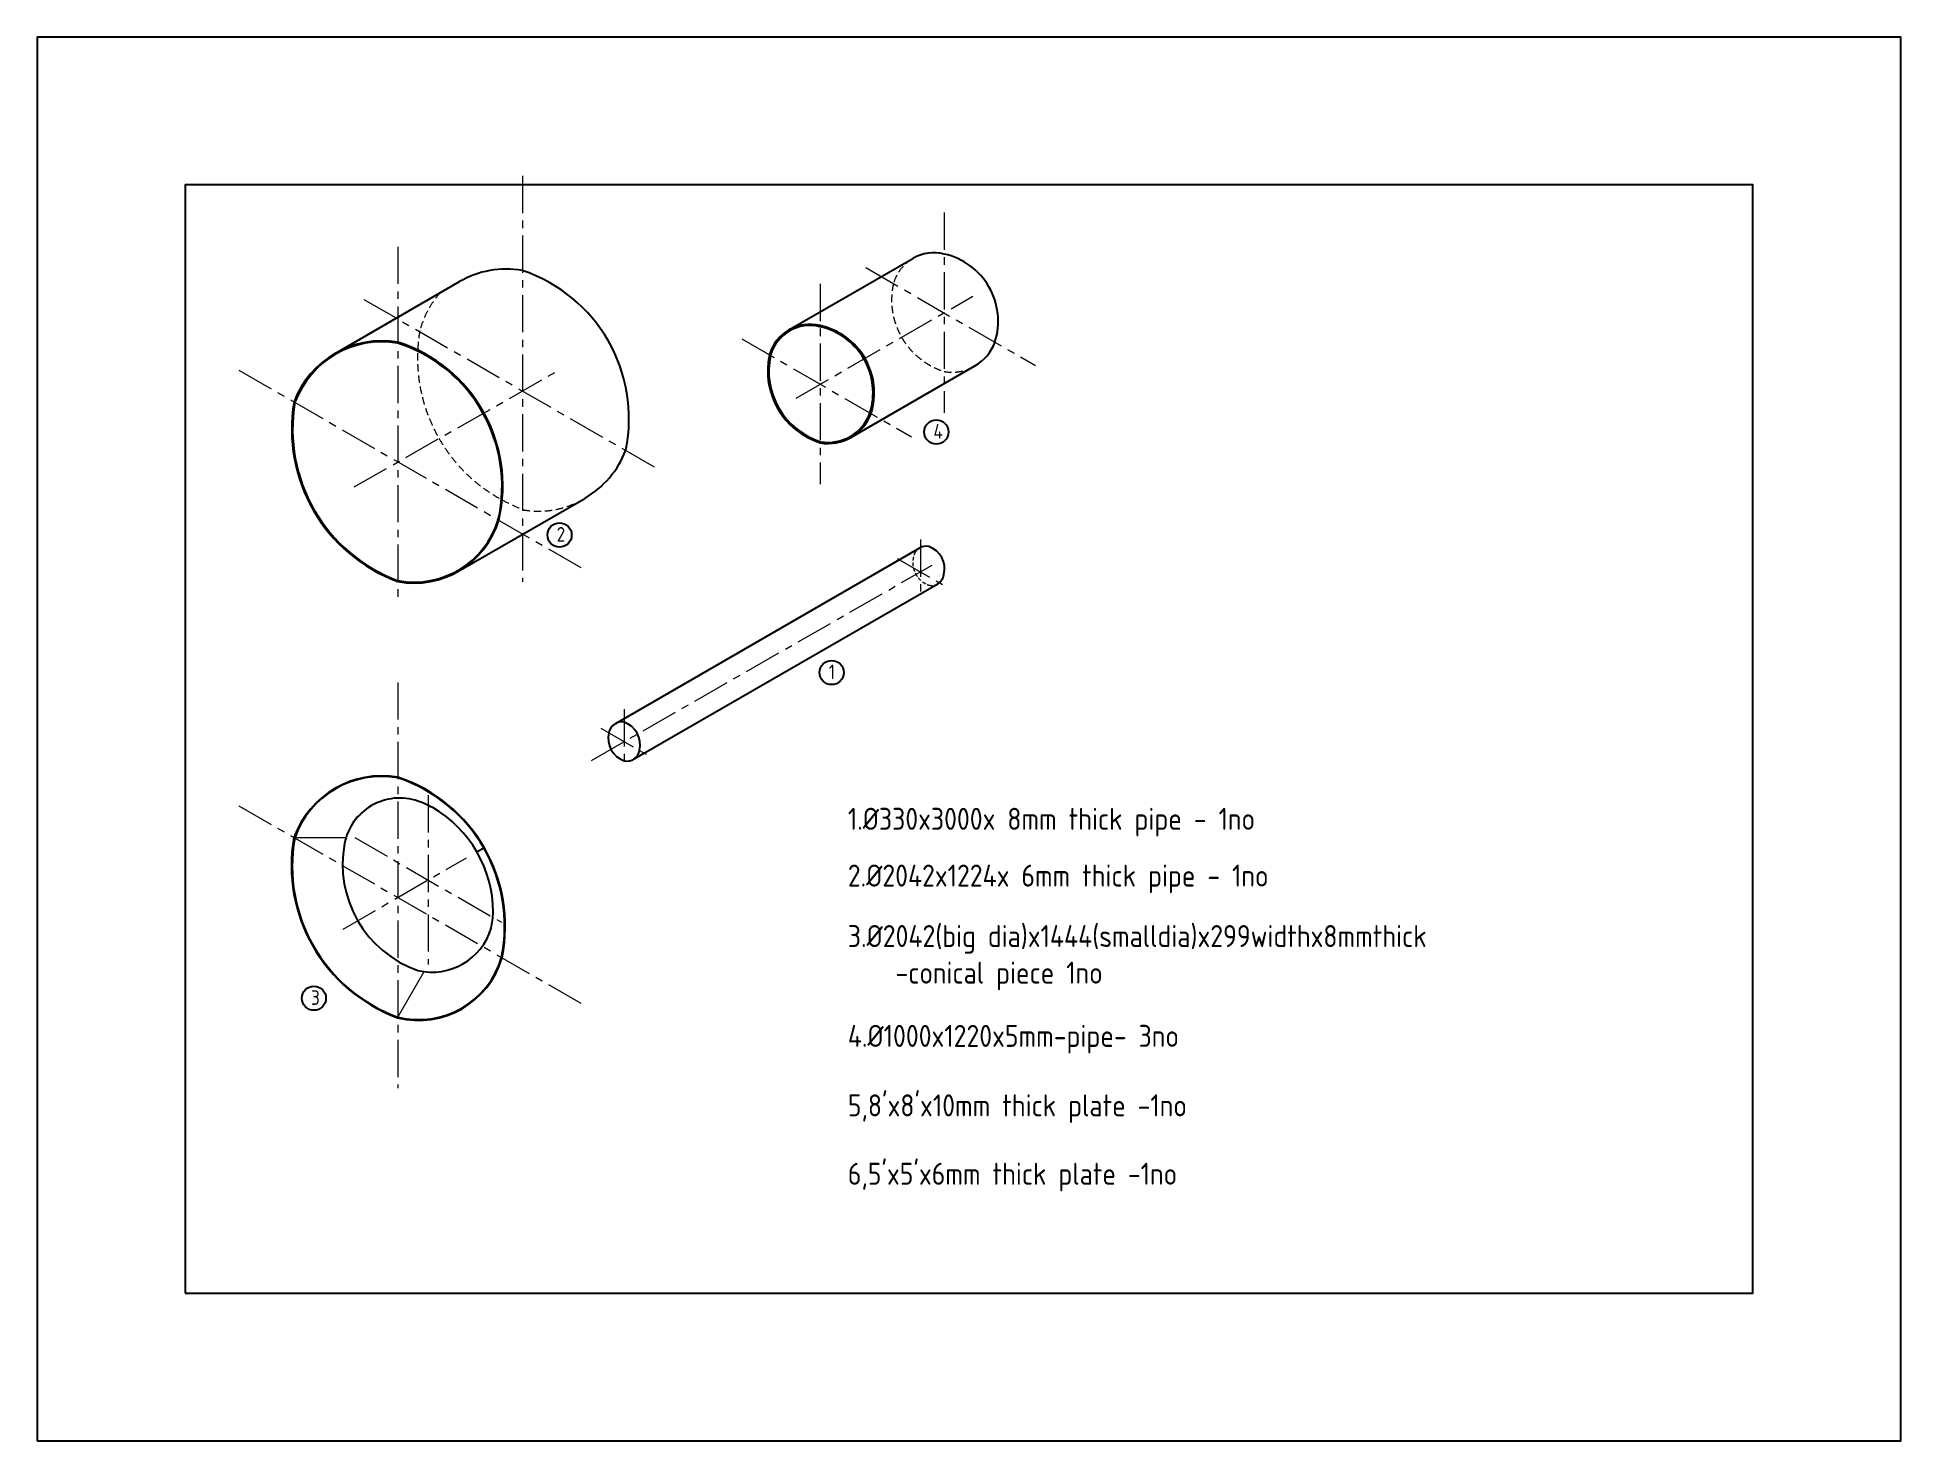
# Model space of a CAD drawing. Header units: millimetres. Extents: x 10785 to 78612, y -15997 to 72068.
# Drawn here: x 55566 to 71450, y -15997 to -4028 of the extents above; entities that cross this region are included whole.
import ezdxf

# ---------------------------------------------------------------- set-up
doc = ezdxf.new("R2010")
doc.units = ezdxf.units.MM
doc.linetypes.add('CENTER', pattern=[50.8, 31.75, -6.35, 6.35, -6.35])
doc.linetypes.add('HIDDEN', pattern=[9.525, 6.35, -3.175])
doc.styles.get("Standard").update_dxf_attribs({"font": 'dim.shx'})

msp = doc.modelspace()

# ---------------------------------------------------------------- texts
at = {"attachment_point": 1}
for s, width, gutter_width, insert, char_height in [('4', 724710.776, 625, (63205.2, -7326.4), 125), ('2', 724710.776, 625, (59993, -8204.8), 125), ('1', 724710.776, 625, (62312.6, -9377.9), 125), ('1.%%C330x3000x 8mm thick pipe - 1no', 1087066.164, 937.5, (62475.1, -10599.6), 187.5), ('2.%%C2042x1224x 6mm thick pipe - 1no', 1087066.164, 937.5, (62475.1, -11083.7), 187.5), ('3.%%C2042(big dia)x1444(smalldia)x299widthx8mmthick \\P    -conical piece 1no', 1087066.164, 937.5, (62475.1, -11599.3), 187.5), ('3', 724710.776, 625, (57899.2, -12155.3), 125), ('4.%%C1000x1220x5mm-pipe- 3no', 1087066.164, 937.5, (62475.1, -12450.8), 187.5), ("5,8'x8'x10mm thick plate -1no", 1087066.164, 937.5, (62475.1, -13043.5), 187.5), ("6,5'x5'x6mm thick plate -1no", 1087066.164, 937.5, (62475.1, -13626.6), 187.5)]:
    msp.add_mtext_dynamic_manual_height_columns(s, width=width, gutter_width=gutter_width, heights=[0], dxfattribs=dict(at, insert=insert, char_height=char_height))

# ---------------------------------------------------------------- linework, layer by layer
at = {"color": 252, "linetype": 'CENTER', "lineweight": 5, "ltscale": 10, "true_color": 0x939598}
for p, q in [((59703, -5210.3), (59703, -8670.7)), ((63296.7, -5523.1), (63296.7, -7230)), ((58638.7, -5814.5), (58638.7, -8838.9)), ((62627.7, -5992.2), (64075.4, -6828)), ((62240.1, -6131.3), (62240.1, -7838.1)), ((58349, -6262.9), (60832.4, -7696.6)), ((62035.6, -7104.6), (63540.8, -6235.6)), ((61571.2, -6600.3), (63018.8, -7436.2)), ((57284.8, -6867.1), (60214.6, -8558.6)), ((58267.4, -7863.2), (59987.6, -6880.3)), ((63095.4, -8311), (63095.4, -8814.9)), ((60289.9, -10195), (63195.2, -8529.1)), ((62897, -8472.2), (63331.3, -8722.9)), ((58638.7, -9529.8), (58638.7, -12990.1)), ((60569, -9758.2), (60569, -10262.1)), ((60370.6, -9919.4), (60805, -10170.1)), ((57284.8, -10582.3), (60214.6, -12273.8)), ((58897.7, -10492.5), (58897.7, -11936.5)), ((58272.4, -10853.5), (59522.9, -11575.5)), ((58172.7, -11633.1), (59224, -11026.1))]:
    msp.add_line(p, q, dxfattribs=at)
for p, q in [((61972.9, -6523.8), (63029.5, -5913.8)), ((58104.8, -6724), (59164.8, -6112)), ((62502.1, -7440.3), (63558.6, -6830.3)), ((59171.9, -8572.3), (60231.9, -7960.3)), ((60491.4, -9882.2), (63089.4, -8382.2)), ((60654, -10182.7), (63242.2, -8688.8)), ((59312.6, -10975), (59371, -10941.2))]:
    msp.add_line(p, q)
at = {"lineweight": 5}
for p, q in [((57761.3, -10853.5), (58197.7, -10853.5)), ((58638.7, -12385), (58863.1, -11996.3))]:
    msp.add_line(p, q, dxfattribs=at)
at = {"ltscale": 10}
for points in [[(55565.7, -15997.4), (71450.5, -15997.4), (71450.5, -4027.6), (55565.7, -4027.6)], [(56825.6, -14737.5), (70190.6, -14737.5), (70190.6, -5287.5), (56825.6, -5287.5)]]:
    msp.add_lwpolyline(points, close=True, dxfattribs=at)
for centre in [(63229.8, -7394.1), (60017.6, -8272.6), (62337.2, -9445.7), (57923.8, -12223.1)]:
    msp.add_circle(centre, 103.1)
at = {"color": 252, "linetype": 'HIDDEN', "lineweight": 5, "ltscale": 10, "true_color": 0x939598}
for centre, radius, start, end in [((63209, -6226.7), 359.1, 75.87634, 164.12366), ((63489.7, -6267), 641.2, 167.51954, 252.48046), ((59574.8, -6724), 772.5, 137.93462, 165.57036), ((60183.7, -6763.1), 1376.7, 170.31437, 249.68563), ((63364.2, -6495.4), 389, 260.00306, 339.99694), ((59841, -7320.6), 749.1, 259.36837, 299.57987), ((63143.1, -8477.9), 109.7, 78.64438, 170.78563)]:
    msp.add_arc(centre, radius, start, end, dxfattribs=at)
for centre, radius, start, end in [((63209, -6224.8), 359.1, 75.87634, 120), ((63169.6, -6449.9), 587.2, 342.49324, 77.50676), ((59565.6, -6806.2), 801.6, 80.44232, 120), ((59275.4, -7281.2), 1334.3, 348.49604, 71.50396), ((62152.5, -6834.8), 359.1, 75.87634, 164.12366), ((62152.5, -6834.8), 349.1, 75.87634, 164.12366), ((62113.1, -7059.9), 577.2, 342.49324, 77.50676), ((62113.1, -7059.9), 587.2, 342.49324, 77.50676), ((58505.6, -7418.2), 801.6, 80.44232, 159.55768), ((58505.6, -7418.2), 793.6, 80.44232, 159.55768), ((58245.7, -7856.3), 1281.8, 347.06712, 72.26515), ((58249.2, -7852.1), 1284.9, 346.77848, 72.35137), ((63364.2, -6493.5), 389, 300, 339.99694), ((62433.1, -6875.1), 641.2, 167.51954, 252.48046), ((62433.1, -6875.1), 631.2, 167.51954, 252.48046), ((59119.4, -7371.2), 1384.7, 170.31437, 249.68563), ((59119.4, -7371.2), 1376.7, 170.31437, 249.68563), ((62307.6, -7103.5), 389, 260.00306, 339.99694), ((62307.6, -7103.5), 379, 260.00306, 339.99694), ((59828.7, -7261.9), 806.4, 300, 339.2749), ((58779.2, -7930.7), 752.3, 259.24022, 343.36985), ((58778.2, -7925.6), 749.1, 259.36837, 343.11801), ((63143.1, -8477.9), 109.7, 78.64438, 120.7347), ((63095.4, -8562.9), 204.7, 346.62642, 70.22393), ((63188.9, -8596.5), 106.6, 295.285, 352.57578), ((60637.4, -10006.7), 204, 166.4332, 250.41714), ((60547.4, -9976.5), 109.7, 78.64438, 170.78563), ((60499.8, -10061.5), 204.7, 346.62642, 70.22393), ((60593.3, -10095.1), 106.6, 256.85423, 352.57578), ((58504.3, -11126.4), 799.8, 80.2673, 159.98047), ((58503, -11119.1), 787.8, 80.08202, 160.55212), ((58215.4, -11608.4), 1334.3, 348.49604, 71.50396), ((58215.4, -11608.4), 1339.3, 348.49604, 71.50396), ((58653.7, -10993.1), 476.8, 70.78878, 169.21122), ((58495.2, -11446.9), 957.5, 62.5137, 70.77208), ((58412.7, -11494.5), 1039.1, 0.31175, 59.68825), ((59114.7, -11092.1), 1382.7, 170.02252, 249.78995), ((59110.4, -11097.2), 1371.5, 169.90436, 249.88425), ((59125.2, -11083.1), 956.9, 169.19749, 250.80251), ((58495.2, -11446.9), 957.5, 349.22792, 357.4863), ((58930.9, -11473.3), 527.4, 256.80726, 343.19274), ((58816, -11671), 740.7, 256.05942, 343.94058), ((58816, -11671), 735.7, 256.05942, 343.94058)]:
    msp.add_arc(centre, radius, start, end)
at = {"color": 252, "linetype": 'HIDDEN', "lineweight": 5, "ltscale": 5, "true_color": 0x939598}
for centre, radius, start, end in [((63233, -8508.1), 204, 166.4332, 250.41714), ((63188.9, -8596.5), 106.6, 256.85423, 352.57578)]:
    msp.add_arc(centre, radius, start, end, dxfattribs=at)

msp.set_redraw_order([(e.dxf.handle, doc.entitydb.next_handle()) for e in msp.query("TEXT MTEXT ATTDEF DIMENSION ARC_DIMENSION")])  # texts and dimensions are drawn at this point

doc.saveas('drawing.dxf')
